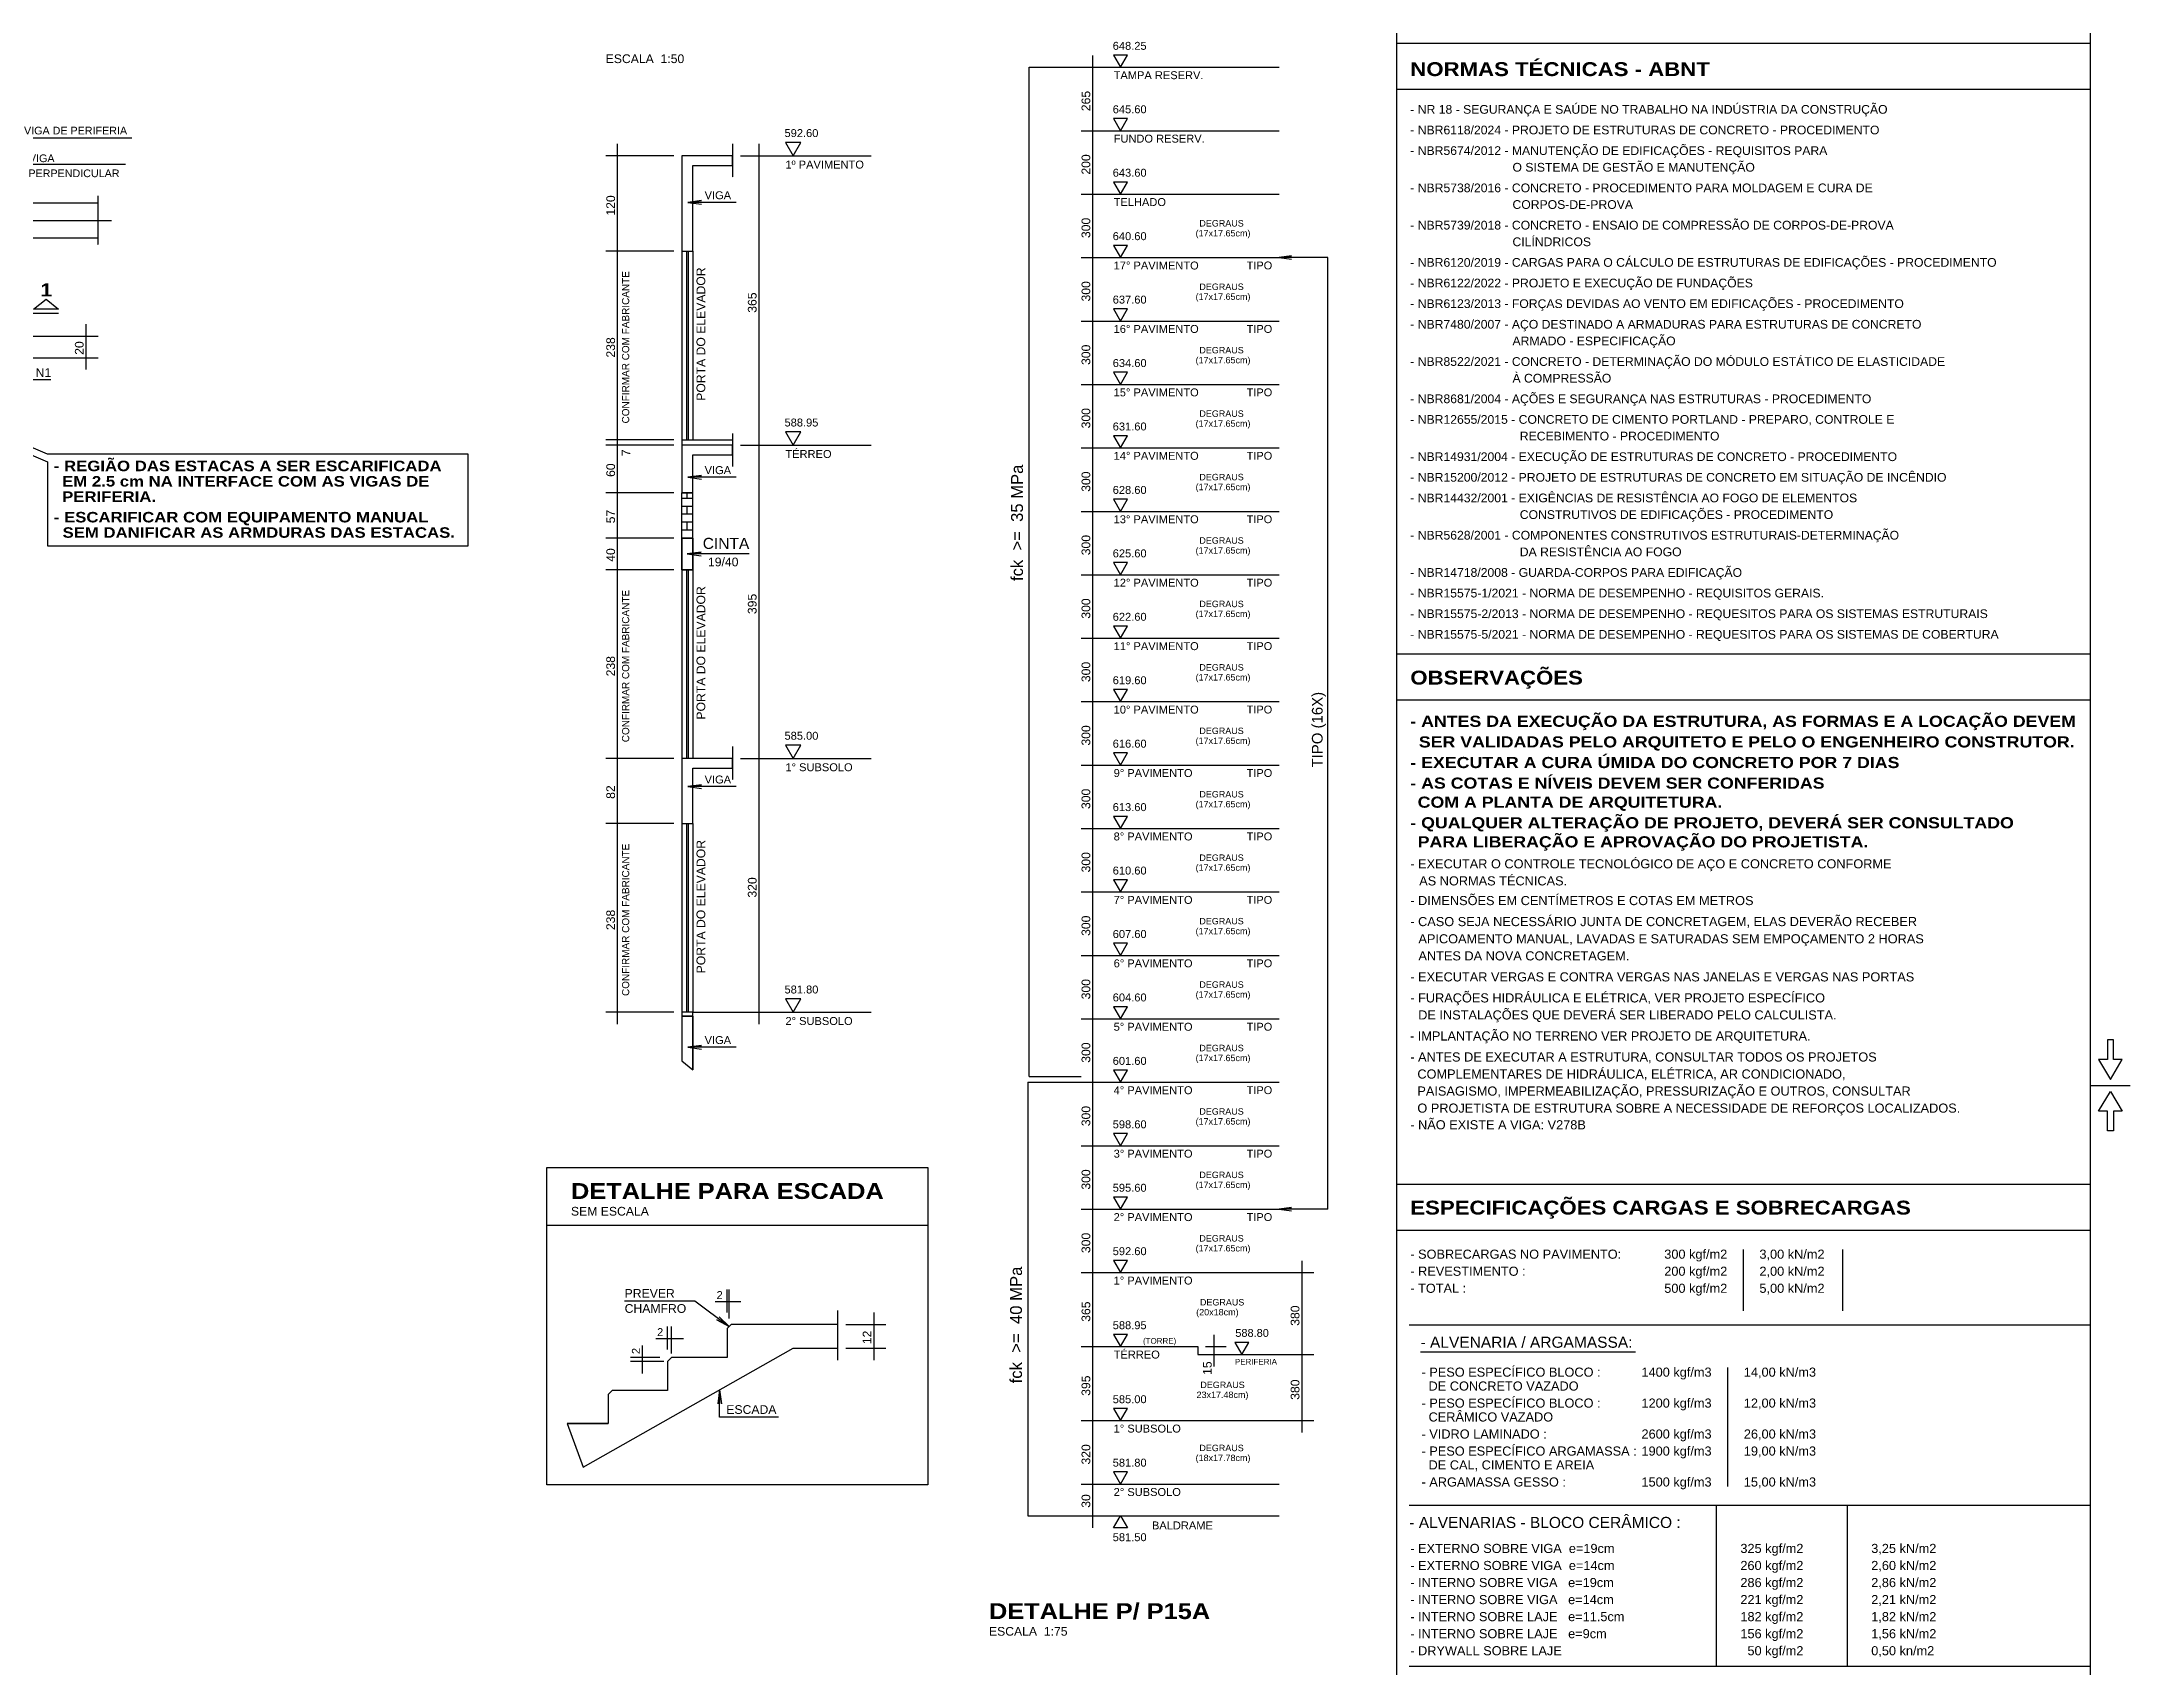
# Model space of a CAD drawing. Extents: x 0 to 13080, y 0 to 6750.
# Drawn here: x 9129 to 13080, y 3401 to 6474 of the extents above; entities that cross this region are included whole.
import ezdxf

# ---------------------------------------------------------------- set-up
doc = ezdxf.new("R2010")
doc.units = 0
doc.header["$MEASUREMENT"] = 0
doc.linetypes.add('ESTILO_TQS_0007', pattern=[2.1, 1.5, -0.2, 0.2, -0.2])
for name, color, linetype in [('MTH-14', 2, 'CONTINUOUS'), ('MTH-179', 1, 'CONTINUOUS'), ('MTH-18', 1, 'CONTINUOUS'), ('MTH-224', 4, 'CONTINUOUS'), ('MTH-226', 6, 'CONTINUOUS'), ('MTH-230', 1, 'CONTINUOUS'), ('MTH-40', 1, 'CONTINUOUS'), ('MTH-COTAS7', 31, 'CONTINUOUS'), ('MTH-EIXO-215', 1, 'CONTINUOUS'), ('MTH-EIXO-217', 8, 'CONTINUOUS'), ('MTH-LINHA-CORTE', 5, 'CONTINUOUS'), ('MTH-LINHA-SEÇÃO', 16, 'CONTINUOUS'), ('MTH-MARGEM', 5, 'CONTINUOUS'), ('MTH-SOMBRA21', 150, 'CONTINUOUS'), ('MTH-SOMBRA41', 88, 'CONTINUOUS'), ('MTH-TXT', 4, 'CONTINUOUS'), ('MTH-TXT-NEGRITO', 5, 'CONTINUOUS'), ('MTH-TXT-NOTAS', 3, 'CONTINUOUS'), ('MTH-TXT2', 5, 'CONTINUOUS')]:
    doc.layers.add(name, color=color, linetype=linetype)
doc.styles.add('TQS_ARIAL', font='arial.ttf')
doc.styles.add('TQS_ARIAL_BLACK', font='ariblk.ttf')

msp = doc.modelspace()

# ---------------------------------------------------------------- texts
at = {"layer": 'MTH-14', "linetype": 'Continuous', "style": 'TQS_ARIAL'}
for s, height, p in [('DEGRAUS', 12.148788, (11319.19057, 6124.645243)), ('(17x17.65cm)', 12.15, (11312.057649, 6105.875724)), ('DEGRAUS', 12.148788, (11319.19057, 6004.645243)), ('(17x17.65cm)', 12.15, (11312.057649, 5985.875724)), ('DEGRAUS', 12.148788, (11319.19057, 5884.645243)), ('(17x17.65cm)', 12.15, (11312.057649, 5865.875724)), ('DEGRAUS', 12.148788, (11319.19057, 5764.645243)), ('(17x17.65cm)', 12.15, (11312.057649, 5745.875724)), ('DEGRAUS', 12.148788, (11319.19057, 5644.645243)), ('(17x17.65cm)', 12.15, (11312.057649, 5625.875724)), ('DEGRAUS', 12.148788, (11319.19057, 5524.645243)), ('(17x17.65cm)', 12.15, (11312.057649, 5505.875724)), ('DEGRAUS', 12.148788, (11319.19057, 5404.645243)), ('(17x17.65cm)', 12.15, (11312.057649, 5385.875724)), ('DEGRAUS', 12.148788, (11319.19057, 5284.645243)), ('(17x17.65cm)', 12.15, (11312.057649, 5265.875724)), ('DEGRAUS', 12.148788, (11319.19057, 5164.645243)), ('(17x17.65cm)', 12.15, (11312.057649, 5145.875724)), ('DEGRAUS', 12.148788, (11319.19057, 5044.645243)), ('(17x17.65cm)', 12.15, (11312.057649, 5025.875724)), ('(17x17.65cm)', 12.15, (11312.057649, 4905.875724)), ('DEGRAUS', 12.148788, (11319.19057, 4924.645243)), ('(17x17.65cm)', 12.15, (11312.057649, 4785.875724)), ('DEGRAUS', 12.148788, (11319.19057, 4804.645243)), ('(17x17.65cm)', 12.15, (11312.057649, 4665.875724)), ('DEGRAUS', 12.148788, (11319.19057, 4684.645243)), ('(17x17.65cm)', 12.15, (11312.057649, 4545.875724)), ('DEGRAUS', 12.148788, (11319.19057, 4564.645243)), ('(17x17.65cm)', 12.15, (11312.057649, 4425.875724)), ('DEGRAUS', 12.148788, (11319.19057, 4444.645243)), ('(17x17.65cm)', 12.15, (11312.057649, 4305.875724)), ('DEGRAUS', 12.148788, (11319.19057, 4324.645243)), ('(17x17.65cm)', 12.15, (11312.057649, 4185.875724)), ('DEGRAUS', 12.148788, (11319.19057, 4204.645243)), ('(20x18cm)', 12.15, (11313.167132, 4064.94213)), ('DEGRAUS', 12.148788, (11320.300052, 4083.711649)), ('(TORRE)', 10.8, (11212.564605, 4011.289927)), ('PERIFERIA', 10.8, (11386.389137, 3971.923264)), ('23x17.48cm)', 12.15, (11313.880719, 3908.685159)), ('DEGRAUS', 12.148788, (11321.01364, 3927.454678)), ('(18x17.78cm)', 12.15, (11312.057649, 3789.357984)), ('DEGRAUS', 12.148788, (11319.19057, 3808.127503))]:
    msp.add_text(s, height=height, dxfattribs=at).set_placement(p)
at = {"layer": 'MTH-COTAS7', "linetype": 'Continuous', "style": 'TQS_ARIAL'}
for s, height, p in [('265', 16.5, (11112.850386, 6342.772889)), ('200', 16.5, (11112.850386, 6222.772889)), ('120', 16.5, (10213.852153, 6145.21598)), ('300', 16.5, (11112.850386, 6102.772889)), ('300', 16.5, (11112.850386, 5982.772889)), ('365', 16.5, (10481.625113, 5961.465949)), ('20', 16.5, (9208.670673, 5881.968181)), ('238', 16.5, (10213.852153, 5876.715214)), ('300', 16.5, (11112.850386, 5862.772889)), ('300', 16.5, (11112.850386, 5742.772889)), ('7', 16.5, (10243.004044, 5690.22115)), ('60', 16.5, (10213.852153, 5650.964416)), ('300', 16.5, (11112.850386, 5622.772889)), ('57', 16.5, (10213.852153, 5563.215214)), ('300', 16.5, (11112.850386, 5502.772889)), ('40', 16.5, (10213.852153, 5490.466012)), ('395', 16.5, (10481.625113, 5391.465949)), ('300', 16.5, (11112.850386, 5382.772889)), ('238', 16.5, (10213.852153, 5273.714416)), ('300', 16.5, (11112.850386, 5262.772889)), ('300', 16.5, (11112.850386, 5142.772889)), ('82', 16.5, (10213.852153, 5041.965214)), ('300', 16.5, (11112.850386, 5022.772889)), ('300', 16.5, (11112.850386, 4902.772889)), ('320', 16.5, (10481.625113, 4855.215949)), ('238', 16.5, (10213.852153, 4793.716012)), ('300', 16.5, (11112.850386, 4782.772889)), ('300', 16.5, (11112.850386, 4662.772889)), ('300', 16.5, (11112.850386, 4542.772889)), ('300', 16.5, (11112.850386, 4422.772889)), ('300', 16.5, (11112.850386, 4302.772889)), ('300', 16.5, (11112.850386, 4182.772889)), ('365', 16.5, (11112.850386, 4052.772889)), ('380', 16.5, (11508.450717, 4045.272889)), ('12', 16.5, (10698.902764, 4010.428728)), ('2', 15, (10260.77875, 3991.737129)), ('15', 16.5, (11342.486635, 3952.372894)), ('395', 16.5, (11112.850386, 3912.772889)), ('380', 16.5, (11508.450717, 3905.272889)), ('320', 16.5, (11112.850386, 3782.772889)), ('30', 16.5, (11112.850386, 3701.022889))]:
    msp.add_text(s, height=height, rotation=90, dxfattribs=at).set_placement(p)
for s, height, p in [('TIPO', 14.848515, (11408.642578, 6043.524374)), ('TIPO', 14.848515, (11408.642578, 5923.524374)), ('2x N1', 16.5, (9087.158238, 5840.021106)), ('TIPO', 14.848515, (11408.642578, 5803.524374)), ('TIPO', 14.848515, (11408.642578, 5683.524374)), ('TIPO', 14.848515, (11408.642578, 5563.524374)), ('TIPO', 14.848515, (11408.642578, 5443.524374)), ('TIPO', 14.848515, (11408.642578, 5323.524374)), ('TIPO', 14.848515, (11408.642578, 5203.524374)), ('TIPO', 14.848515, (11408.642578, 5083.524374)), ('TIPO', 14.848515, (11408.642578, 4963.524374)), ('TIPO', 14.848515, (11408.642578, 4843.524374)), ('TIPO', 14.848515, (11408.642578, 4723.524374)), ('TIPO', 14.848515, (11408.642578, 4603.524374)), ('TIPO', 14.848515, (11408.642578, 4483.524374)), ('TIPO', 14.848515, (11408.642578, 4363.524374)), ('TIPO', 14.848515, (11408.642578, 4243.524374)), ('2', 15, (10405.898254, 4095.853306)), ('2', 15, (10293.398254, 4025.878306))]:
    msp.add_text(s, height=height, dxfattribs=at).set_placement(p)
at = {"layer": 'MTH-TXT', "linetype": 'Continuous', "style": 'TQS_ARIAL'}
for s, height, p in [('648.25', 15, (11155.300386, 6458.872889)), ('645.60', 15, (11155.300386, 6338.872889)), ('592.60', 15, (10534.44705, 6293.868244)), ('643.60', 15, (11155.300386, 6218.872889)), ('VIGA', 15, (10383.323654, 6176.264799)), ('640.60', 15, (11155.300386, 6098.872889)), ('637.60', 15, (11155.300386, 5978.872889)), ('634.60', 15, (11155.300386, 5858.872889)), ('588.95', 15, (10534.44705, 5746.368244)), ('631.60', 15, (11155.300386, 5738.872889)), ('VIGA', 15, (10383.323654, 5656.321683)), ('628.60', 15, (11155.300386, 5618.872889)), ('CINTA', 21, (10379.811136, 5514.721629)), ('19/40', 16.5, (10389.671735, 5481.872619)), ('625.60', 15, (11155.300386, 5498.872889)), ('622.60', 15, (11155.300386, 5378.872889)), ('619.60', 15, (11155.300386, 5258.872889)), ('585.00', 15, (10534.44705, 5153.868244)), ('616.60', 15, (11155.300386, 5138.872889)), ('VIGA', 15, (10383.323654, 5071.112106)), ('613.60', 15, (11155.300386, 5018.872889)), ('610.60', 15, (11155.300386, 4898.872889)), ('607.60', 15, (11155.300386, 4778.872889)), ('581.80', 15, (10534.44705, 4673.868244)), ('604.60', 15, (11155.300386, 4658.872889)), ('VIGA', 15, (10383.323654, 4578.227799)), ('601.60', 15, (11155.300386, 4538.872889)), ('598.60', 15, (11155.300386, 4418.872889)), ('595.60', 15, (11155.300386, 4298.872889)), ('592.60', 15, (11155.300386, 4178.872889)), ('588.95', 15, (11155.300386, 4038.872889)), ('588.80', 14.85, (11387.186321, 4024.353614)), ('585.00', 15, (11155.300386, 3898.872889)), ('581.80', 15, (11155.300386, 3778.872889)), ('581.50', 15, (11155.300386, 3637.872889))]:
    msp.add_text(s, height=height, dxfattribs=at).set_placement(p)
for s, height, p in [('fck  >=  35 MPa', 22.5, (10985.511425, 5454.051831)), ('TIPO (16X)', 20.25, (11552.325777, 5101.325395)), ('fck  >=  40 MPa', 22.575, (10983.64797, 3936.388637))]:
    msp.add_text(s, height=height, rotation=90, dxfattribs=at).set_placement(p)
at = {"layer": 'MTH-TXT-NEGRITO', "linetype": 'Continuous', "style": 'TQS_ARIAL_BLACK'}
for s, height, p in [('NORMAS TÉCNICAS - ABNT', 26.25, (11718.169482, 6409.211491)), ('1', 24.75, (9127.004287, 5992.323285)), ('- REGIÃO DAS ESTACAS A SER ESCARIFICADA', 19.8, (9152.317162, 5661.83693)), ('EM 2.5 cm NA INTERFACE COM AS VIGAS DE', 19.8, (9168.015899, 5632.79693)), ('PERIFERIA.', 19.8, (9168.015899, 5603.75693)), ('- ESCARIFICAR COM EQUIPAMENTO MANUAL ', 19.8, (9152.317162, 5564.936071)), ('SEM DANIFICAR AS ARMDURAS DAS ESTACAS.', 19.8, (9168.857365, 5535.896071)), ('OBSERVAÇÕES', 26.25, (11718.169358, 5258.206699)), ('- ANTES DA EXECUÇÃO DA ESTRUTURA, AS FORMAS E A LOCAÇÃO DEVEM', 21, (11718.169293, 5178.248395)), ('SER VALIDADAS PELO ARQUITETO E PELO O ENGENHEIRO CONSTRUTOR.', 21, (11734.391345, 5139.248395)), ('- EXECUTAR A CURA ÚMIDA DO CONCRETO POR 7 DIAS', 21, (11718.169293, 5100.248395)), ('- AS COTAS E NÍVEIS DEVEM SER CONFERIDAS', 21, (11718.169293, 5061.248395)), ('COM A PLANTA DE ARQUITETURA.', 21, (11732.109177, 5025.248395)), ('- QUALQUER ALTERAÇÃO DE PROJETO, DEVERÁ SER CONSULTADO', 21, (11718.169293, 4986.248395)), ('PARA LIBERAÇÃO E APROVAÇÃO DO PROJETISTA.', 21, (11732.109177, 4950.248395)), ('DETALHE PARA ESCADA', 30, (10130.572912, 4285.204614)), ('ESPECIFICAÇÕES CARGAS E SOBRECARGAS', 26.25, (11718.169468, 4255.697197)), ('DETALHE P/ P15A', 30, (10921.201537, 3490.557662))]:
    msp.add_text(s, height=height, dxfattribs=at).set_placement(p)
at = {"layer": 'MTH-TXT-NOTAS', "linetype": 'Continuous', "style": 'TQS_ARIAL'}
for s, height, p in [('ESCALA  1:50', 16.5, (10196.209261, 6433.756522)), ('TAMPA RESERV.', 15, (11157.050881, 6403.372889)), ('- NR 18 - SEGURANÇA E SAÚDE NO TRABALHO NA INDÚSTRIA DA CONSTRUÇÃO', 16.5, (11718.169482, 6337.961491)), ('VIGA DE PERIFERIA', 14.52, (9095.944596, 6298.851129)), ('FUNDO RESERV.', 15, (11157.050881, 6283.372889)), ('- NBR6118/2024 - PROJETO DE ESTRUTURAS DE CONCRETO - PROCEDIMENTO', 16.5, (11718.169482, 6298.961491)), ('VIGA ', 14.52, (9105.187107, 6246.460316)), ('1º PAVIMENTO', 15, (10536.197545, 6234.315949)), ('- NBR5674/2012 - MANUTENÇÃO DE EDIFICAÇÕES - REQUISITOS PARA', 16.5, (11718.169482, 6259.961491)), ('O SISTEMA DE GESTÃO E MANUTENÇÃO', 16.5, (11911.479557, 6228.461491)), ('PERPENDICULAR', 14.52, (9104.187599, 6218.030607)), ('- NBR5738/2016 - CONCRETO - PROCEDIMENTO PARA MOLDAGEM E CURA DE', 16.5, (11718.169482, 6189.461491)), ('TELHADO', 15, (11157.050881, 6163.372889)), ('CORPOS-DE-PROVA', 16.5, (11911.479557, 6157.961491)), ('- NBR5739/2018 - CONCRETO - ENSAIO DE COMPRESSÃO DE CORPOS-DE-PROVA', 16.5, (11718.169482, 6118.961491)), ('CILÍNDRICOS', 16.5, (11911.479557, 6087.461491)), ('17%%d PAVIMENTO', 15, (11157.050881, 6043.372889)), ('- NBR6120/2019 - CARGAS PARA O CÁLCULO DE ESTRUTURAS DE EDIFICAÇÕES - PROCEDIMENTO', 16.5, (11718.169482, 6048.461491)), ('- NBR6122/2022 - PROJETO E EXECUÇÃO DE FUNDAÇÕES', 16.5, (11718.169482, 6009.461491)), ('- NBR6123/2013 - FORÇAS DEVIDAS AO VENTO EM EDIFICAÇÕES - PROCEDIMENTO', 16.5, (11718.169482, 5970.461491)), ('16%%d PAVIMENTO', 15, (11157.050881, 5923.372889)), ('- NBR7480/2007 - AÇO DESTINADO A ARMADURAS PARA ESTRUTURAS DE CONCRETO', 16.5, (11718.169482, 5931.461491)), ('ARMADO - ESPECIFICAÇÃO', 16.5, (11911.479557, 5899.961491)), ('- NBR8522/2021 - CONCRETO - DETERMINAÇÃO DO MÓDULO ESTÁTICO DE ELASTICIDADE', 16.5, (11718.169482, 5860.961491)), ('À COMPRESSÃO', 16.5, (11911.479557, 5829.461491)), ('15%%d PAVIMENTO', 15, (11157.050881, 5803.372889)), ('- NBR8681/2004 - AÇÕES E SEGURANÇA NAS ESTRUTURAS - PROCEDIMENTO', 16.5, (11718.169482, 5790.461491)), ('- NBR12655/2015 - CONCRETO DE CIMENTO PORTLAND - PREPARO, CONTROLE E', 16.5, (11718.169482, 5751.461491)), ('RECEBIMENTO - PROCEDIMENTO', 16.5, (11925.284377, 5719.961491)), ('TÉRREO', 15, (10536.197545, 5686.815949)), ('14%%d PAVIMENTO', 15, (11157.050881, 5683.372889)), ('- NBR14931/2004 - EXECUÇÃO DE ESTRUTURAS DE CONCRETO - PROCEDIMENTO', 16.5, (11718.169482, 5680.961491)), ('- NBR15200/2012 - PROJETO DE ESTRUTURAS DE CONCRETO EM SITUAÇÃO DE INCÊNDIO', 16.5, (11718.169482, 5641.961491)), ('- NBR14432/2001 - EXIGÊNCIAS DE RESISTÊNCIA AO FOGO DE ELEMENTOS', 16.5, (11718.169482, 5602.961491)), ('13%%d PAVIMENTO', 15, (11157.050881, 5563.372889)), ('CONSTRUTIVOS DE EDIFICAÇÕES - PROCEDIMENTO', 16.5, (11925.284377, 5571.461491)), ('- NBR5628/2001 - COMPONENTES CONSTRUTIVOS ESTRUTURAIS-DETERMINAÇÃO', 16.5, (11718.169482, 5532.461491)), ('DA RESISTÊNCIA AO FOGO', 16.5, (11925.284377, 5500.961491)), ('12%%d PAVIMENTO', 15, (11157.050881, 5443.372889)), ('- NBR14718/2008 - GUARDA-CORPOS PARA EDIFICAÇÃO', 16.5, (11718.169482, 5461.961491)), ('- NBR15575-1/2021 - NORMA DE DESEMPENHO - REQUISITOS GERAIS.', 16.5, (11718.169482, 5422.961491)), ('- NBR15575-2/2013 - NORMA DE DESEMPENHO - REQUESITOS PARA OS SISTEMAS ESTRUTURAIS', 16.5, (11718.169482, 5383.961491)), ('11%%d PAVIMENTO', 15, (11157.050881, 5323.372889)), ('- NBR15575-5/2021 - NORMA DE DESEMPENHO - REQUESITOS PARA OS SISTEMAS DE COBERTURA', 16.5, (11718.169482, 5344.961491)), ('10%%d PAVIMENTO', 15, (11157.050881, 5203.372889)), ('1%%d SUBSOLO', 15, (10536.197545, 5094.315949)), ('9%%d PAVIMENTO', 15, (11157.050881, 5083.372889)), ('8%%d PAVIMENTO', 15, (11157.050881, 4963.372889)), ('- EXECUTAR O CONTROLE TECNOLÓGICO DE AÇO E CONCRETO CONFORME', 17.25, (11718.169293, 4910.498395)), ('AS NORMAS TÉCNICAS.', 17.25, (11735.025206, 4878.248395)), ('- DIMENSÕES EM CENTÍMETROS E COTAS EM METROS', 17.25, (11718.169293, 4840.998395)), ('7%%d PAVIMENTO', 15, (11157.050881, 4843.372889)), ('- CASO SEJA NECESSÁRIO JUNTA DE CONCRETAGEM, ELAS DEVERÃO RECEBER', 17.25, (11718.169293, 4801.248395)), ('APICOAMENTO MANUAL, LAVADAS E SATURADAS SEM EMPOÇAMENTO 2 HORAS', 17.25, (11733.582341, 4768.665055)), ('ANTES DA NOVA CONCRETAGEM.', 17.25, (11733.582341, 4736.415055)), ('6%%d PAVIMENTO', 15, (11157.050881, 4723.372889)), ('- EXECUTAR VERGAS E CONTRA VERGAS NAS JANELAS E VERGAS NAS PORTAS', 17.250003, (11718.169293, 4696.665052)), ('- FURAÇÕES HIDRÁULICA E ELÉTRICA, VER PROJETO ESPECÍFICO', 17.250003, (11718.169293, 4656.91505)), ('2%%d SUBSOLO', 15, (10536.197545, 4614.315949)), ('DE INSTALAÇÕES QUE DEVERÁ SER LIBERADO PELO CALCULISTA.', 17.250003, (11733.169293, 4624.665047)), ('5%%d PAVIMENTO', 15, (11157.050881, 4603.372889)), ('- IMPLANTAÇÃO NO TERRENO VER PROJETO DE ARQUITETURA.', 17.25, (11717.582189, 4584.915047)), ('- ANTES DE EXECUTAR A ESTRUTURA, CONSULTAR TODOS OS PROJETOS', 17.25, (11718.169293, 4545.165047)), ('  COMPLEMENTARES DE HIDRÁULICA, ELÉTRICA, AR CONDICIONADO,', 17.25, (11718.169293, 4512.915047)), ('4%%d PAVIMENTO', 15, (11157.050881, 4483.372889)), ('  O PROJETISTA DE ESTRUTURA SOBRE A NECESSIDADE DE REFORÇOS LOCALIZADOS.', 17.25, (11718.169293, 4448.415047)), ('  PAISAGISMO, IMPERMEABILIZAÇÃO, PRESSURIZAÇÃO E OUTROS, CONSULTAR', 17.25, (11718.169293, 4480.665047)), ('- NÃO EXISTE A VIGA: V278B', 17.25, (11718.169293, 4416.864847)), ('3%%d PAVIMENTO', 15, (11157.050881, 4363.372889)), ('SEM ESCALA', 16.5, (10130.572912, 4253.704614)), ('2%%d PAVIMENTO', 15, (11157.050881, 4243.372889)), ('- SOBRECARGAS NO PAVIMENTO:', 17.25, (11718.169317, 4172.120425)), ('300 kgf/m2', 17.25, (12198.580134, 4172.120425)), ('3,00 kN/m2', 17.25, (12378.580134, 4172.120425)), ('- REVESTIMENTO :', 17.25, (11718.169317, 4139.870425)), ('200 kgf/m2', 17.25, (12198.580134, 4139.870425)), ('2,00 kN/m2', 17.25, (12378.580134, 4139.870425)), ('PREVER', 16.5, (10232.076357, 4098.258117)), ('1%%d PAVIMENTO', 15, (11157.050881, 4123.372889)), ('- TOTAL :', 17.25, (11718.169317, 4107.620425)), ('500 kgf/m2', 17.25, (12198.580134, 4107.620425)), ('5,00 kN/m2', 17.25, (12378.580134, 4107.620425)), ('CHAMFRO', 16.5, (10232.076357, 4069.758117)), ('TÉRREO', 15, (11157.050881, 3983.372889)), ('- PESO ESPECÍFICO BLOCO :', 17.25, (11739.407424, 3948.960908)), ('1400 kgf/m3', 17.25, (12155.492126, 3948.960908)), ('14,00 kN/m3', 17.25, (12349.096725, 3948.960908)), ('- PESO ESPECÍFICO BLOCO :', 17.25, (11739.407424, 3890.460908)), ('DE CONCRETO VAZADO', 17.25, (11752.751218, 3922.710908)), ('ESCADA', 16.5, (10424.402293, 3878.597532)), ('CERÂMICO VAZADO', 17.25, (11752.751218, 3864.210908)), ('1200 kgf/m3', 17.25, (12155.492126, 3890.460908)), ('12,00 kN/m3', 17.25, (12349.096725, 3890.460908)), ('1%%d SUBSOLO', 15, (11157.050881, 3843.372889)), ('- VIDRO LAMINADO :', 17.25, (11739.407424, 3831.960908)), ('2600 kgf/m3', 17.25, (12155.492126, 3831.960908)), ('26,00 kN/m3', 17.25, (12349.096725, 3831.960908)), ('- PESO ESPECÍFICO ARGAMASSA :', 17.25, (11739.407424, 3799.710908)), ('1900 kgf/m3', 17.25, (12155.492126, 3799.710908)), ('19,00 kN/m3', 17.25, (12349.096725, 3799.710908)), ('- ARGAMASSA GESSO :', 17.25, (11739.407424, 3741.210908)), ('DE CAL, CIMENTO E AREIA', 17.25, (11752.751218, 3773.460908)), ('1500 kgf/m3', 17.25, (12155.492126, 3741.210908)), ('15,00 kN/m3', 17.25, (12349.096725, 3741.210908)), ('2%%d SUBSOLO', 15, (11157.050881, 3723.372889)), ('BALDRAME', 15, (11229.485665, 3660.153565)), ('- EXTERNO SOBRE VIGA  e=19cm', 17.25, (11718.169317, 3615.511657)), ('- EXTERNO SOBRE VIGA  e=14cm', 17.25, (11718.169317, 3583.261657)), ('325 kgf/m2', 17.25, (12342.57585, 3615.511657)), ('260 kgf/m2', 17.25, (12342.57585, 3583.261657)), ('3,25 kN/m2', 17.25, (12590.07585, 3615.511657)), ('2,60 kN/m2', 17.25, (12590.07585, 3583.261657)), ('- INTERNO SOBRE VIGA   e=19cm', 17.25, (11718.169317, 3551.011657)), ('286 kgf/m2', 17.25, (12342.57585, 3551.011657)), ('2,86 kN/m2', 17.25, (12590.07585, 3551.011657)), ('- INTERNO SOBRE VIGA   e=14cm', 17.25, (11718.169317, 3518.761657)), ('221 kgf/m2', 17.25, (12342.57585, 3518.761657)), ('2,21 kN/m2', 17.25, (12590.07585, 3518.761657)), ('- INTERNO SOBRE LAJE   e=11.5cm', 17.25, (11718.169317, 3486.511657)), ('182 kgf/m2', 17.25, (12342.57585, 3486.511657)), ('1,82 kN/m2', 17.25, (12590.07585, 3486.511657)), ('ESCALA  1:75', 16.5, (10921.201537, 3459.057662)), ('- INTERNO SOBRE LAJE   e=9cm', 17.25, (11718.169317, 3454.261657)), ('- DRYWALL SOBRE LAJE', 17.25, (11718.169317, 3422.011657)), ('156 kgf/m2', 17.25, (12342.57585, 3454.261657)), ('  50 kgf/m2', 17.25, (12342.57585, 3422.011657)), ('0,50 kn/m2', 17.25, (12590.07585, 3422.011657)), ('1,56 kN/m2', 17.25, (12590.07585, 3454.261657))]:
    msp.add_text(s, height=height, dxfattribs=at).set_placement(p)
for s, height, p in [('PORTA DO ELEVADOR', 16.5, (10384.518498, 5794.941639)), ('CONFIRMAR COM FABRICANTE', 13.5, (10240.661365, 5752.142232)), ('CONFIRMAR COM FABRICANTE', 13.5, (10240.661365, 5149.141434)), ('PORTA DO ELEVADOR', 16.5, (10384.518498, 5191.941639)), ('CONFIRMAR COM FABRICANTE', 13.5, (10240.661365, 4669.14303)), ('PORTA DO ELEVADOR', 16.5, (10384.518498, 4711.941639))]:
    msp.add_text(s, height=height, rotation=90, dxfattribs=at).set_placement(p)
at = {"layer": 'MTH-TXT2', "linetype": 'Continuous', "style": 'TQS_ARIAL'}
for s, p in [('- ALVENARIA / ARGAMASSA:', (11737.505157, 4003.710908)), ('- ALVENARIAS - BLOCO CERÂMICO :', (11716.26705, 3662.761657))]:
    msp.add_text(s, height=21, dxfattribs=at).set_placement(p)

# ---------------------------------------------------------------- linework, layer by layer
at = {"layer": 'MTH-179', "linetype": 'Continuous'}
msp.add_line((13005.004952, 4500.003475), (13080.004952, 4500.003475), dxfattribs=at)
for points in [[(13042.504952, 4511.253475), (13065.004952, 4548.753475), (13048.129952, 4548.753475), (13048.129952, 4586.253475), (13036.879952, 4586.253475), (13036.879952, 4548.753475), (13020.004952, 4548.753475), (13042.504952, 4511.253475)], [(13042.504952, 4488.753475), (13065.004952, 4451.253475), (13048.129952, 4451.253475), (13048.129952, 4413.753475), (13036.879952, 4413.753475), (13036.879952, 4451.253475), (13020.004952, 4451.253475), (13042.504952, 4488.753475)]]:
    msp.add_lwpolyline(points, dxfattribs=at)
at = {"layer": 'MTH-18', "linetype": 'Continuous'}
for p, q in [((11692.505268, 6384.461491), (13005.005268, 6384.461491)), ((10339.970054, 6078.316012), (10339.970054, 5721.316012)), ((10348.970054, 6078.316012), (10348.970054, 5721.316012)), ((10351.970054, 6078.316012), (10351.970054, 5721.316012)), ((10360.970054, 6078.316012), (10360.970054, 5721.316012)), ((10339.970054, 5475.316012), (10339.970054, 5118.316012)), ((10348.970054, 5475.316012), (10348.970054, 5118.316012)), ((10351.970054, 5475.316012), (10351.970054, 5118.316012)), ((10360.970054, 5475.316012), (10360.970054, 5118.316012)), ((11692.505144, 5229.248395), (13005.005144, 5229.248395)), ((10339.970054, 4995.316012), (10339.970054, 4638.316012)), ((10348.970054, 4995.316012), (10348.970054, 4638.316012)), ((10351.970054, 4995.316012), (10351.970054, 4638.316012)), ((10360.970054, 4995.316012), (10360.970054, 4638.316012))]:
    msp.add_line(p, q, dxfattribs=at)
at = {"layer": 'MTH-224', "linetype": 'Continuous'}
msp.add_line((9161.324866, 5960.107312), (9096.341266, 5960.107312), dxfattribs=at)
for points in [[(11157.050881, 6448.820594), (11170.300386, 6425.872889), (11183.548573, 6448.820594), (11157.050881, 6448.820594)], [(11157.050881, 6328.820594), (11170.300386, 6305.872889), (11183.548573, 6328.820594), (11157.050881, 6328.820594)], [(10536.197545, 6283.815949), (10550.920049, 6258.315949), (10565.642461, 6283.815949), (10536.197545, 6283.815949)], [(11157.050881, 6208.820594), (11170.300386, 6185.872889), (11183.548573, 6208.820594), (11157.050881, 6208.820594)], [(11157.050881, 6088.820594), (11170.300386, 6065.872889), (11183.548573, 6088.820594), (11157.050881, 6088.820594)], [(11157.050881, 5968.820594), (11170.300386, 5945.872889), (11183.548573, 5968.820594), (11157.050881, 5968.820594)], [(11157.050881, 5848.820594), (11170.300386, 5825.872889), (11183.548573, 5848.820594), (11157.050881, 5848.820594)], [(10536.197545, 5736.315949), (10550.920049, 5710.815949), (10565.642461, 5736.315949), (10536.197545, 5736.315949)], [(11157.050881, 5728.820594), (11170.300386, 5705.872889), (11183.548573, 5728.820594), (11157.050881, 5728.820594)], [(11157.050881, 5608.820594), (11170.300386, 5585.872889), (11183.548573, 5608.820594), (11157.050881, 5608.820594)], [(11157.050881, 5488.820594), (11170.300386, 5465.872889), (11183.548573, 5488.820594), (11157.050881, 5488.820594)], [(11157.050881, 5368.820594), (11170.300386, 5345.872889), (11183.548573, 5368.820594), (11157.050881, 5368.820594)], [(11157.050881, 5248.820594), (11170.300386, 5225.872889), (11183.548573, 5248.820594), (11157.050881, 5248.820594)], [(10536.197545, 5143.815949), (10550.920049, 5118.315949), (10565.642461, 5143.815949), (10536.197545, 5143.815949)], [(11157.050881, 5128.820594), (11170.300386, 5105.872889), (11183.548573, 5128.820594), (11157.050881, 5128.820594)], [(11157.050881, 5008.820594), (11170.300386, 4985.872889), (11183.548573, 5008.820594), (11157.050881, 5008.820594)], [(11157.050881, 4888.820594), (11170.300386, 4865.872889), (11183.548573, 4888.820594), (11157.050881, 4888.820594)], [(11157.050881, 4768.820594), (11170.300386, 4745.872889), (11183.548573, 4768.820594), (11157.050881, 4768.820594)], [(10536.197545, 4663.815949), (10550.920049, 4638.315949), (10565.642461, 4663.815949), (10536.197545, 4663.815949)], [(11157.050881, 4648.820594), (11170.300386, 4625.872889), (11183.548573, 4648.820594), (11157.050881, 4648.820594)], [(11157.050881, 4528.820594), (11170.300386, 4505.872889), (11183.548573, 4528.820594), (11157.050881, 4528.820594)], [(11157.050881, 4408.820594), (11170.300386, 4385.872889), (11183.548573, 4408.820594), (11157.050881, 4408.820594)], [(11157.050881, 4288.820594), (11170.300386, 4265.872889), (11183.548573, 4288.820594), (11157.050881, 4288.820594)], [(11157.050881, 4168.820594), (11170.300386, 4145.872889), (11183.548573, 4168.820594), (11157.050881, 4168.820594)], [(11157.050881, 4028.820594), (11170.300386, 4005.872889), (11183.548573, 4028.820594), (11157.050881, 4028.820594)], [(11386.147454, 4013.822889), (11399.398284, 3990.872889), (11412.647796, 4013.822889), (11386.147454, 4013.822889)], [(11157.050881, 3888.820594), (11170.300386, 3865.872889), (11183.548573, 3888.820594), (11157.050881, 3888.820594)], [(11157.050881, 3768.820594), (11170.300386, 3745.872889), (11183.548573, 3768.820594), (11157.050881, 3768.820594)], [(11157.050881, 3662.925184), (11170.300386, 3685.872889), (11183.548573, 3662.925184), (11157.050881, 3662.925184)]]:
    msp.add_lwpolyline(points, dxfattribs=at)
at = {"layer": 'MTH-226', "linetype": 'Continuous'}
for p, q in [((11692.505268, 6471.461491), (13005.005268, 6471.461491)), ((11692.505144, 5316.248395), (13005.005144, 5316.248395)), ((11692.505254, 4313.162564), (13005.005254, 4313.162564))]:
    msp.add_line(p, q, dxfattribs=at)
at = {"layer": 'MTH-230', "linetype": 'Continuous'}
for p, q in [((11692.504945, 75.003475), (11692.504945, 6675.003475)), ((11095.300386, 6425.872889), (11470.300386, 6425.872889)), ((11095.300386, 6305.872889), (11470.300386, 6305.872889)), ((11095.300386, 6185.872889), (11470.300386, 6185.872889)), ((11095.300386, 6065.872889), (11470.300386, 6065.872889)), ((11095.300386, 5945.872889), (11470.300386, 5945.872889)), ((11095.300386, 5825.872889), (11470.300386, 5825.872889)), ((11095.300386, 5705.872889), (11470.300386, 5705.872889)), ((10339.970054, 5535.316012), (10339.970054, 5620.814416)), ((10360.970054, 5610.316012), (10339.970054, 5610.316012)), ((10350.470054, 5610.316012), (10350.470054, 5620.814416)), ((10360.970054, 5535.316012), (10360.970054, 5620.814416)), ((10360.970054, 5595.316012), (10339.970054, 5595.316012)), ((10360.970054, 5580.316012), (10339.970054, 5580.316012)), ((10350.470054, 5580.316012), (10350.470054, 5595.316012)), ((11095.300386, 5585.872889), (11470.300386, 5585.872889)), ((10360.970054, 5565.316012), (10339.970054, 5565.316012)), ((10360.970054, 5550.316012), (10339.970054, 5550.316012)), ((10350.470054, 5550.316012), (10350.470054, 5565.316012)), ((11095.300386, 5465.872889), (11470.300386, 5465.872889)), ((11095.300386, 5345.872889), (11470.300386, 5345.872889)), ((11095.300386, 5225.872889), (11470.300386, 5225.872889)), ((11095.300386, 5105.872889), (11470.300386, 5105.872889)), ((11095.300386, 4985.872889), (11470.300386, 4985.872889)), ((11095.300386, 4865.872889), (11470.300386, 4865.872889)), ((11095.300386, 4745.872889), (11470.300386, 4745.872889)), ((11095.300386, 4625.872889), (11470.300386, 4625.872889)), ((11095.300386, 4505.872889), (11470.300386, 4505.872889)), ((11095.300386, 4385.872889), (11470.300386, 4385.872889)), ((11095.300386, 4265.872889), (11470.300386, 4265.872889)), ((11692.505254, 4226.162564), (13005.005254, 4226.162564)), ((12348.580134, 4073.362841), (12348.580134, 4189.370425)), ((12536.080134, 4073.362841), (12536.080134, 4189.370425)), ((11095.300386, 4145.872889), (11535.900717, 4145.872889)), ((11716.26705, 4047.210908), (13005.005144, 4047.210908)), ((11095.300386, 4005.872889), (11316.085075, 4005.872889)), ((11316.085075, 4005.872889), (11316.085075, 3990.872889)), ((11316.085075, 3990.872889), (11535.900717, 3990.872889)), ((11737.505157, 3996.210908), (12144.035675, 3996.210908)), ((12319.096725, 3741.210908), (12319.096725, 3966.210908)), ((11095.300386, 3865.872889), (11535.900717, 3865.872889)), ((11095.300386, 3745.872889), (11470.300386, 3745.872889)), ((11095.300386, 3685.872889), (11470.300386, 3685.872889)), ((11716.26705, 3706.261657), (13005.005144, 3706.261657)), ((12297.57585, 3401.310647), (12297.57585, 3706.261657)), ((12545.07585, 3401.310647), (12545.07585, 3706.261657)), ((11716.26705, 3401.310647), (13005.005144, 3401.310647))]:
    msp.add_line(p, q, dxfattribs=at)
msp.add_lwpolyline([(10360.970054, 4638.315949), (10339.970054, 4638.315949), (10339.970054, 4630.815958), (10360.970054, 4630.815958), (10360.970054, 4638.315949)], dxfattribs=at)
at = {"layer": 'MTH-40', "linetype": 'Continuous'}
msp.add_lwpolyline([(9140.082453, 5679.442961), (9140.082453, 5520.532445), (9936.221199, 5520.532445), (9936.221199, 5693.828991), (9140.082453, 5693.828991), (9079.523782, 5720.071082), (9084.772211, 5732.182841), (9016.340914, 5740.257333), (9069.026958, 5695.847641), (9074.275371, 5707.959363), (9140.082453, 5679.442961)], dxfattribs=at)
at = {"layer": 'MTH-COTAS7', "linetype": 'Continuous'}
for p, q in [((11117.800386, 6283.372889), (11117.800386, 6448.372889)), ((10997.534167, 6425.872889), (11095.296094, 6425.872889)), ((10997.546704, 4517.029788), (10997.546704, 6425.872889)), ((11110.300386, 6425.872889), (11140.300386, 6425.872889)), ((11117.800386, 6163.372889), (11117.800386, 6328.372889)), ((9299.991893, 6291.608253), (9072.386377, 6291.608253)), ((11110.300386, 6305.872889), (11140.300386, 6305.872889)), ((11110.300386, 6305.872889), (11140.300386, 6305.872889)), ((10324.970054, 6258.315949), (10196.302153, 6258.315949)), ((10218.802153, 6055.816012), (10218.802153, 6280.815949)), ((10450.970054, 6258.315949), (10698.553391, 6258.315949)), ((10465.970054, 6258.315949), (10509.075113, 6258.315949)), ((10486.575113, 5688.315949), (10486.575113, 6280.815949)), ((9288.039636, 6241.714642), (9093.461503, 6241.714642)), ((11117.800386, 6043.372889), (11117.800386, 6208.372889)), ((11110.300386, 6185.872889), (11140.300386, 6185.872889)), ((11110.300386, 6185.872889), (11140.300386, 6185.872889)), ((10218.802153, 5698.814416), (10218.802153, 6100.816012)), ((11117.800386, 5923.372889), (11117.800386, 6088.372889)), ((10324.970054, 6078.316012), (10196.302153, 6078.316012)), ((10324.970054, 6078.316012), (10196.302153, 6078.316012)), ((11110.300386, 6065.872889), (11140.300386, 6065.872889)), ((11110.300386, 6065.872889), (11140.300386, 6065.872889)), ((11561.980475, 4265.872889), (11561.980475, 6065.872889)), ((11117.800386, 5803.372889), (11117.800386, 5968.372889)), ((9213.620673, 5853.858181), (9213.620673, 5939.778181)), ((11110.300386, 5945.872889), (11140.300386, 5945.872889)), ((11110.300386, 5945.872889), (11140.300386, 5945.872889)), ((9079.466377, 5917.278181), (9236.120673, 5917.278181)), ((9079.466377, 5876.358181), (9236.120673, 5876.358181)), ((11117.800386, 5683.372889), (11117.800386, 5848.372889)), ((9051.750899, 5835.071053), (9146.503946, 5835.071053)), ((11110.300386, 5825.872889), (11140.300386, 5825.872889)), ((11110.300386, 5825.872889), (11140.300386, 5825.872889)), ((10218.802153, 5688.314416), (10218.802153, 5743.816012)), ((10218.802153, 5598.314416), (10218.802153, 5733.314416)), ((10486.575113, 5095.815949), (10486.575113, 5733.315949)), ((11117.800386, 5563.372889), (11117.800386, 5728.372889)), ((10324.970054, 5721.316012), (10196.302153, 5721.316012)), ((10324.970054, 5721.314416), (10196.302153, 5721.314416)), ((10324.970054, 5710.814416), (10196.302153, 5710.814416)), ((10324.970054, 5710.814416), (10196.302153, 5710.814416)), ((10450.970054, 5710.815949), (10698.553391, 5710.815949)), ((10465.970054, 5710.815949), (10509.075113, 5710.815949)), ((10465.970054, 5710.815949), (10509.075113, 5710.815949)), ((11110.300386, 5705.872889), (11140.300386, 5705.872889)), ((11110.300386, 5705.872889), (11140.300386, 5705.872889)), ((10324.970054, 5620.814416), (10196.302153, 5620.814416)), ((10324.970054, 5620.814416), (10196.302153, 5620.814416)), ((10218.802153, 5512.816012), (10218.802153, 5643.314416)), ((11110.300386, 5585.872889), (11140.300386, 5585.872889)), ((11110.300386, 5585.872889), (11140.300386, 5585.872889)), ((11117.800386, 5443.372889), (11117.800386, 5608.372889)), ((10324.970054, 5535.316012), (10196.302153, 5535.316012)), ((10324.970054, 5535.316012), (10196.302153, 5535.316012)), ((10218.802153, 5452.816012), (10218.802153, 5557.816012)), ((10218.802153, 5095.814416), (10218.802153, 5497.814416)), ((10324.970054, 5475.316012), (10196.302153, 5475.316012)), ((10324.970054, 5475.314416), (10196.302153, 5475.314416)), ((11110.300386, 5465.872889), (11140.300386, 5465.872889)), ((11110.300386, 5465.872889), (11140.300386, 5465.872889)), ((11117.800386, 5323.372889), (11117.800386, 5488.372889)), ((11110.300386, 5345.872889), (11140.300386, 5345.872889)), ((11110.300386, 5345.872889), (11140.300386, 5345.872889)), ((11117.800386, 5203.372889), (11117.800386, 5368.372889)), ((11110.300386, 5225.872889), (11140.300386, 5225.872889)), ((11110.300386, 5225.872889), (11140.300386, 5225.872889)), ((11117.800386, 5083.372889), (11117.800386, 5248.372889)), ((10218.802153, 4972.816012), (10218.802153, 5140.814416)), ((10486.575113, 4615.815949), (10486.575113, 5140.815949)), ((10324.970054, 5118.314416), (10196.302153, 5118.314416)), ((10309.970054, 5118.314416), (10196.302153, 5118.314416)), ((10450.970054, 5118.315949), (10698.553391, 5118.315949)), ((10465.970054, 5118.315949), (10509.075113, 5118.315949)), ((10465.970054, 5118.315949), (10509.075113, 5118.315949)), ((11110.300386, 5105.872889), (11140.300386, 5105.872889)), ((11110.300386, 5105.872889), (11140.300386, 5105.872889)), ((11117.800386, 4963.372889), (11117.800386, 5128.372889)), ((10218.802153, 4615.816012), (10218.802153, 5017.816012)), ((10324.970054, 4995.316012), (10196.302153, 4995.316012)), ((10309.970054, 4995.316012), (10196.302153, 4995.316012)), ((11110.300386, 4985.872889), (11140.300386, 4985.872889)), ((11110.300386, 4985.872889), (11140.300386, 4985.872889)), ((11117.800386, 4843.372889), (11117.800386, 5008.372889)), ((11110.300386, 4865.872889), (11140.300386, 4865.872889)), ((11110.300386, 4865.872889), (11140.300386, 4865.872889)), ((11117.800386, 4723.372889), (11117.800386, 4888.372889)), ((11110.300386, 4745.872889), (11140.300386, 4745.872889)), ((11110.300386, 4745.872889), (11140.300386, 4745.872889)), ((11117.800386, 4603.372889), (11117.800386, 4768.372889)), ((10324.970054, 4638.316012), (10196.302153, 4638.316012)), ((10360.970054, 4638.315949), (10698.553391, 4638.315949)), ((10440.812248, 4638.315949), (10509.075113, 4638.315949)), ((11110.300386, 4625.872889), (11140.300386, 4625.872889)), ((11110.300386, 4625.872889), (11140.300386, 4625.872889)), ((11117.800386, 4483.372889), (11117.800386, 4648.372889)), ((10994.765953, 4505.873172), (11095.297163, 4505.873172)), ((10994.778154, 4505.873172), (10994.778154, 3685.87303)), ((10997.534167, 4517.029788), (11095.296094, 4517.029788)), ((11110.300386, 4505.872889), (11140.300386, 4505.872889)), ((11110.300386, 4505.872889), (11140.300386, 4505.872889)), ((11117.800386, 4363.372889), (11117.800386, 4528.372889)), ((11110.300386, 4385.872889), (11140.300386, 4385.872889)), ((11110.300386, 4385.872889), (11140.300386, 4385.872889)), ((11117.800386, 4243.372889), (11117.800386, 4408.372889)), ((11117.800386, 4123.372889), (11117.800386, 4288.372889)), ((11110.300386, 4265.872889), (11140.300386, 4265.872889)), ((11110.300386, 4265.872889), (11140.300386, 4265.872889)), ((11117.800386, 3983.372889), (11117.800386, 4168.372889)), ((11513.400717, 3968.372889), (11513.400717, 4168.372889)), ((10425.898249, 4070.278728), (10425.898249, 4113.853306)), ((10429.648249, 4059.028728), (10429.648249, 4113.853306)), ((11110.300386, 4145.872889), (11140.300386, 4145.872889)), ((11110.300386, 4145.872889), (11140.300386, 4145.872889)), ((11505.900717, 4145.872889), (11535.900717, 4145.872889)), ((10403.398249, 4091.353306), (10452.148249, 4091.353306)), ((10703.852764, 3980.278728), (10703.852764, 4070.278728)), ((10313.398249, 4000.303728), (10313.398249, 4043.878306)), ((10320.898249, 3992.803728), (10320.898249, 4043.878306)), ((10650.479348, 4047.778728), (10726.352764, 4047.778728)), ((10265.69768, 3955.303728), (10265.69768, 4007.803728)), ((10290.898249, 4021.378306), (10343.398249, 4021.378306)), ((10650.479348, 4002.778728), (10726.352764, 4002.778728)), ((11110.300386, 4005.872889), (11140.300386, 4005.872889)), ((11110.300386, 4005.872889), (11140.300386, 4005.872889)), ((11117.800386, 3843.372889), (11117.800386, 4028.372889)), ((11331.085075, 4005.872889), (11369.936635, 4005.872889)), ((11331.085075, 3990.872889), (11369.936635, 3990.872889)), ((11347.436635, 3968.372889), (11347.436635, 4028.372889)), ((11502.596377, 3990.872889), (11535.900717, 3990.872889)), ((11513.400717, 3843.372889), (11513.400717, 4013.372889)), ((11517.596377, 3990.872889), (11535.900717, 3990.872889)), ((10298.398249, 3985.303728), (10243.19768, 3985.303728)), ((10305.898249, 3977.803728), (10243.19768, 3977.803728)), ((11117.800386, 3723.372889), (11117.800386, 3888.372889)), ((11110.300386, 3865.872889), (11140.300386, 3865.872889)), ((11110.300386, 3865.872889), (11140.300386, 3865.872889)), ((11505.900717, 3865.872889), (11535.900717, 3865.872889)), ((11117.800386, 3663.372889), (11117.800386, 3768.372889)), ((11110.300386, 3745.872889), (11140.300386, 3745.872889)), ((11110.300386, 3745.872889), (11140.300386, 3745.872889)), ((10994.778154, 3685.87303), (11095.299312, 3685.87303)), ((11110.300386, 3685.872889), (11140.300386, 3685.872889))]:
    msp.add_line(p, q, dxfattribs=at)
for points in [[(10443.142149, 6170.264799), (10351.387091, 6170.264799), (10377.412519, 6173.691111), (10351.387091, 6170.264799), (10377.412519, 6166.838486)], [(11561.980145, 6065.872889), (11470.300386, 6065.872889), (11493.723271, 6068.95657), (11470.300386, 6065.872889), (11493.723271, 6062.789207)], [(10443.142149, 5650.321683), (10351.387091, 5650.321683), (10377.412519, 5653.747996), (10351.387091, 5650.321683), (10377.412519, 5646.895371)], [(10467.824844, 5505.316012), (10350.470054, 5505.316012), (10376.495481, 5508.742324), (10350.470054, 5505.316012), (10376.495481, 5501.889699)], [(10443.142149, 5065.112106), (10351.387091, 5065.112106), (10377.412519, 5068.538419), (10351.387091, 5065.112106), (10377.412519, 5061.685794)], [(10443.142149, 4572.227799), (10351.387091, 4572.227799), (10377.412519, 4575.654112), (10351.387091, 4572.227799), (10377.412519, 4568.801487)], [(11561.980145, 4265.872889), (11470.300386, 4265.872889), (11493.723271, 4268.95657), (11470.300386, 4265.872889), (11493.723271, 4262.789207)], [(10232.096624, 4092.258117), (10365.010187, 4092.258117), (10429.648249, 4044.028728), (10406.74037, 4056.846356), (10429.648249, 4044.028728), (10410.838384, 4062.338601)], [(10523.402293, 3872.597532), (10411.663399, 3872.597532), (10411.663399, 3923.966735), (10415.089711, 3897.941307), (10411.663399, 3923.966735), (10408.237086, 3897.941307)]]:
    msp.add_lwpolyline(points, dxfattribs=at)
at = {"layer": 'MTH-EIXO-215', "linetype": 'Continuous'}
for q in [(10435.970054, 5721.314416), (10339.970054, 5710.814416)]:
    msp.add_line((10339.970054, 5721.314416), q, dxfattribs=at)
at = {"layer": 'MTH-EIXO-217', "linetype": 'ESTILO_TQS_0007'}
for p, q in [((10435.970054, 6280.815949), (10435.970054, 6217.815949)), ((9235.683634, 6182.527533), (9235.683634, 6090.127533)), ((8989.977871, 6136.327533), (9261.363114, 6136.327533)), ((10435.970054, 5733.314416), (10435.970054, 5670.314416)), ((10435.970054, 5140.814416), (10435.970054, 5077.814416)), ((10635.479348, 3980.338848), (10635.479348, 4074.090653))]:
    msp.add_line(p, q, dxfattribs=at)
at = {"layer": 'MTH-LINHA-CORTE', "linetype": 'Continuous'}
for p, q in [((10435.970054, 6258.315949), (10339.970054, 6258.315949)), ((10339.970054, 6258.315949), (10339.970054, 6078.316012)), ((10360.970054, 6078.316012), (10360.970054, 6240.315949)), ((10360.970054, 6240.315949), (10435.970054, 6240.315949)), ((10339.970054, 6078.316012), (10360.970054, 6078.316012)), ((9161.324866, 5968.423312), (9113.804866, 5968.423312)), ((10435.970054, 5710.814416), (10339.970054, 5710.814416)), ((10339.970054, 5710.814416), (10339.970054, 5620.814416)), ((10360.970054, 5620.814416), (10360.970054, 5692.814416)), ((10360.970054, 5692.814416), (10435.970054, 5692.814416)), ((10360.970054, 5620.814416), (10339.970054, 5620.814416)), ((10435.970054, 5118.314416), (10339.970054, 5118.314416)), ((10339.970054, 5118.314416), (10339.970054, 4995.314416)), ((10360.970054, 4995.314416), (10360.970054, 5100.314416)), ((10360.970054, 5100.314416), (10435.970054, 5100.314416)), ((10339.970054, 4995.314416), (10360.970054, 4995.314416)), ((10360.970054, 4630.815958), (10339.970054, 4630.815958)), ((10339.970054, 4630.815958), (10339.970054, 4546.516879)), ((10360.970054, 4630.815958), (10360.970054, 4529.684346)), ((10084.818167, 4235.697425), (10805.572912, 4235.697425)), ((10425.898249, 4040.278728), (10433.398249, 4047.778728)), ((10425.898249, 4040.278728), (10425.898249, 3985.303728)), ((10635.479348, 4047.778728), (10433.398249, 4047.778728)), ((10551.026226, 4002.778728), (10635.479348, 4002.778728)), ((10313.398249, 3977.803728), (10320.898249, 3985.303728)), ((10313.398249, 3977.803728), (10313.398249, 3922.828728)), ((10425.898249, 3985.303728), (10320.898249, 3985.303728)), ((10200.898249, 3915.328728), (10208.398249, 3922.828728)), ((10200.898249, 3915.328728), (10200.898249, 3860.353728)), ((10313.398249, 3922.828728), (10208.398249, 3922.828728)), ((10123.240258, 3860.353728), (10200.898249, 3860.353728))]:
    msp.add_line(p, q, dxfattribs=at)
msp.add_lwpolyline([(10360.970054, 5475.316012), (10339.970054, 5475.316012), (10339.970054, 5535.316012), (10360.970054, 5535.316012), (10360.970054, 5475.316012)], dxfattribs=at)
at = {"layer": 'MTH-LINHA-SEÇÃO', "linetype": 'Continuous'}
msp.add_lwpolyline([(9113.804866, 5968.423312), (9137.564866, 5987.431312), (9161.324866, 5968.423312), (9113.804866, 5968.423312)], dxfattribs=at)
at = {"layer": 'MTH-MARGEM', "linetype": 'Continuous'}
msp.add_line((13005.004952, 75.003407), (13005.004952, 6675.003475), dxfattribs=at)
at = {"layer": 'MTH-SOMBRA21', "linetype": 'Continuous'}
for points in [[(10435.970054, 6258.315949), (10339.970054, 6258.315949), (10339.970054, 6078.316012), (10360.970054, 6078.316012), (10360.970054, 6240.315949), (10435.970054, 6240.315949), (10435.970054, 6258.315949)], [(10339.970054, 5710.814416), (10339.970054, 5620.814416), (10360.970054, 5620.814416), (10360.970054, 5692.814416), (10435.970054, 5692.814416), (10435.970054, 5710.814416), (10339.970054, 5710.814416)], [(10339.970054, 5535.316012), (10339.970054, 5475.316012), (10360.970054, 5475.316012), (10360.970054, 5535.316012), (10339.970054, 5535.316012)], [(10339.970054, 5118.314416), (10339.970054, 4995.314416), (10360.970054, 4995.314416), (10360.970054, 5100.314416), (10435.970054, 5100.314416), (10435.970054, 5118.314416), (10339.970054, 5118.314416)], [(10339.970054, 4630.815958), (10339.970054, 4546.516879), (10360.970054, 4529.684346), (10360.970054, 4630.815958), (10339.970054, 4630.815958)], [(10635.479348, 4047.778728), (10433.398249, 4047.778728), (10425.898249, 4040.278728), (10425.898249, 3985.303728), (10320.898249, 3985.303728), (10313.398249, 3977.803728), (10313.398249, 3922.828728), (10208.398249, 3922.828728), (10200.898249, 3915.328728), (10200.898249, 3860.353728), (10123.240258, 3860.353728), (10153.460449, 3777.952089), (10551.026226, 4002.778728), (10635.479348, 4002.778728), (10635.479348, 4047.778728)]]:
    msp.add_lwpolyline(points, dxfattribs=at)
at = {"layer": 'MTH-SOMBRA41', "linetype": 'Continuous'}
msp.add_lwpolyline([(9140.082453, 5679.442961), (9140.082453, 5520.532445), (9936.221199, 5520.532445), (9936.221199, 5693.828991), (9140.082453, 5693.828991), (9079.523782, 5720.071082), (9084.772211, 5732.182841), (9016.340914, 5740.257333), (9069.026958, 5695.847641), (9074.275371, 5707.959363), (9140.082453, 5679.442961)], dxfattribs=at)
at = {"layer": 'MTH-TXT', "linetype": 'Continuous'}
for p, q in [((9072.386377, 6169.327533), (9235.683634, 6169.327533)), ((9072.386377, 6103.327533), (9235.683634, 6103.327533))]:
    msp.add_line(p, q, dxfattribs=at)
at = {"layer": 'MTH-TXT2', "linetype": 'Continuous'}
msp.add_lwpolyline([(10084.818167, 4344.952346), (10805.572912, 4344.952346), (10805.572912, 3744.439804), (10084.818167, 3744.439804), (10084.818167, 4344.952346)], dxfattribs=at)

msp.set_redraw_order([(e.dxf.handle, doc.entitydb.next_handle()) for e in msp.query("TEXT MTEXT ATTDEF DIMENSION ARC_DIMENSION")])  # texts and dimensions are drawn at this point

doc.saveas('drawing.dxf')
